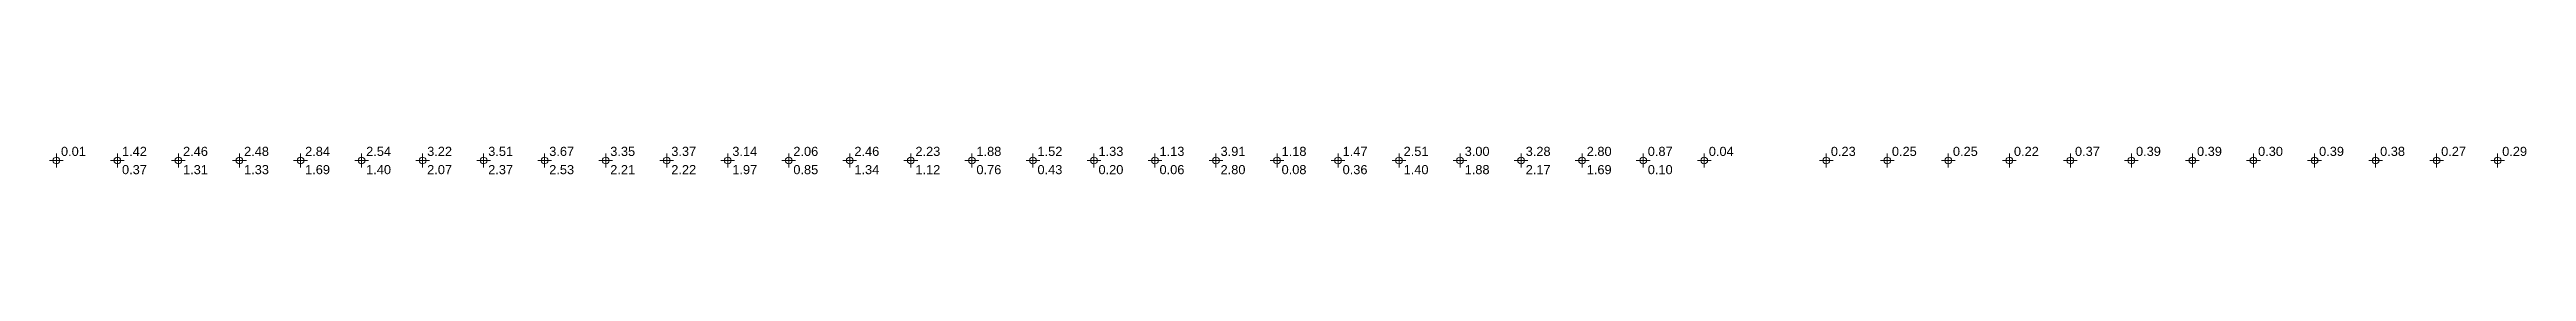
# Model space of a CAD drawing. Extents: x 64444 to 71224, y 9539 to 12461.
# Drawn here: x 64744 to 66774, y 12039 to 12061 of the extents above; entities that cross this region are included whole.
import ezdxf

# ---------------------------------------------------------------- set-up
doc = ezdxf.new("R2010")
doc.units = 0
doc.header["$MEASUREMENT"] = 0
doc.layers.get('0').update_dxf_attribs({"linetype": 'CONTINUOUS'})
doc.layers.add('scalars', color=7, linetype='CONTINUOUS', lineweight=9)
doc.styles.get("Standard").update_dxf_attribs({"font": 'arial.ttf'})

# ---------------------------------------------------------------- blocks, each defined once
blk = doc.blocks.new('SYMBOL')
at = {"color": 0}
for points in [[(-0.75, 0, 0), (0.75, 0, 0)], [(0, -0.75, 0), (0, 0.75, 0)]]:
    blk.add_polyline3d(points, dxfattribs=at)
blk.add_circle((0, 0), 0.375, dxfattribs=at)
for tag, p in [('VAL1', (0.5, 0.5)), ('VAL2', (0.5, -1.5))]:
    blk.add_attdef(tag, p, '', height=1, dxfattribs=at)

msp = doc.modelspace()

# ---------------------------------------------------------------- block references
at = {"layer": 'scalars'}
ref = msp.add_blockref('SYMBOL', (64750, 12050), dxfattribs=dict(at, xscale=7.5, yscale=7.5))
ref.add_attrib('VAL1', '0.01', (64753.75, 12053.75), dxfattribs={"layer": '0', "color": 0, "height": 7.5})
at = {"layer": 'scalars', "xscale": 7.5, "yscale": 7.5}
for p, values in [((64800, 12050), {'VAL2': '0.37', 'VAL1': '1.42'}), ((64850, 12050), {'VAL2': '1.31', 'VAL1': '2.46'}), ((64900, 12050), {'VAL2': '1.33', 'VAL1': '2.48'}), ((64950, 12050), {'VAL2': '1.69', 'VAL1': '2.84'}), ((65000, 12050), {'VAL2': '1.40', 'VAL1': '2.54'}), ((65050, 12050), {'VAL2': '2.07', 'VAL1': '3.22'}), ((65100, 12050), {'VAL2': '2.37', 'VAL1': '3.51'}), ((65150, 12050), {'VAL2': '2.53', 'VAL1': '3.67'}), ((65200, 12050), {'VAL2': '2.21', 'VAL1': '3.35'}), ((65250, 12050), {'VAL2': '2.22', 'VAL1': '3.37'}), ((65300, 12050), {'VAL2': '1.97', 'VAL1': '3.14'}), ((65350, 12050), {'VAL2': '0.85', 'VAL1': '2.06'}), ((65400, 12050), {'VAL2': '1.34', 'VAL1': '2.46'}), ((65450, 12050), {'VAL2': '1.12', 'VAL1': '2.23'}), ((65500, 12050), {'VAL2': '0.76', 'VAL1': '1.88'}), ((65550, 12050), {'VAL2': '0.43', 'VAL1': '1.52'}), ((65600, 12050), {'VAL2': '0.20', 'VAL1': '1.33'}), ((65650, 12050), {'VAL2': '0.06', 'VAL1': '1.13'}), ((65700, 12050), {'VAL2': '2.80', 'VAL1': '3.91'}), ((65750, 12050), {'VAL2': '0.08', 'VAL1': '1.18'}), ((65800, 12050), {'VAL2': '0.36', 'VAL1': '1.47'}), ((65850, 12050), {'VAL2': '1.40', 'VAL1': '2.51'}), ((65900, 12050), {'VAL2': '1.88', 'VAL1': '3.00'}), ((65950, 12050), {'VAL2': '2.17', 'VAL1': '3.28'}), ((66000, 12050), {'VAL2': '1.69', 'VAL1': '2.80'}), ((66050, 12050), {'VAL2': '0.10', 'VAL1': '0.87'})]:
    msp.add_blockref('SYMBOL', p, dxfattribs=at).add_auto_attribs(values)
at = {"layer": 'scalars'}
ref = msp.add_blockref('SYMBOL', (66100, 12050), dxfattribs=dict(at, xscale=7.5, yscale=7.5))
ref.add_attrib('VAL1', '0.04', (66103.75, 12053.75), dxfattribs={"layer": '0', "color": 0, "height": 7.5})
ref = msp.add_blockref('SYMBOL', (66200, 12050), dxfattribs=dict(at, xscale=7.5, yscale=7.5))
ref.add_attrib('VAL1', '0.23', (66203.75, 12053.75), dxfattribs={"layer": '0', "color": 0, "height": 7.5})
ref = msp.add_blockref('SYMBOL', (66250, 12050), dxfattribs=dict(at, xscale=7.5, yscale=7.5))
ref.add_attrib('VAL1', '0.25', (66253.75, 12053.75), dxfattribs={"layer": '0', "color": 0, "height": 7.5})
ref = msp.add_blockref('SYMBOL', (66300, 12050), dxfattribs=dict(at, xscale=7.5, yscale=7.5))
ref.add_attrib('VAL1', '0.25', (66303.75, 12053.75), dxfattribs={"layer": '0', "color": 0, "height": 7.5})
ref = msp.add_blockref('SYMBOL', (66350, 12050), dxfattribs=dict(at, xscale=7.5, yscale=7.5))
ref.add_attrib('VAL1', '0.22', (66353.75, 12053.75), dxfattribs={"layer": '0', "color": 0, "height": 7.5})
ref = msp.add_blockref('SYMBOL', (66400, 12050), dxfattribs=dict(at, xscale=7.5, yscale=7.5))
ref.add_attrib('VAL1', '0.37', (66403.75, 12053.75), dxfattribs={"layer": '0', "color": 0, "height": 7.5})
ref = msp.add_blockref('SYMBOL', (66450, 12050), dxfattribs=dict(at, xscale=7.5, yscale=7.5))
ref.add_attrib('VAL1', '0.39', (66453.75, 12053.75), dxfattribs={"layer": '0', "color": 0, "height": 7.5})
ref = msp.add_blockref('SYMBOL', (66500, 12050), dxfattribs=dict(at, xscale=7.5, yscale=7.5))
ref.add_attrib('VAL1', '0.39', (66503.75, 12053.75), dxfattribs={"layer": '0', "color": 0, "height": 7.5})
ref = msp.add_blockref('SYMBOL', (66550, 12050), dxfattribs=dict(at, xscale=7.5, yscale=7.5))
ref.add_attrib('VAL1', '0.30', (66553.75, 12053.75), dxfattribs={"layer": '0', "color": 0, "height": 7.5})
ref = msp.add_blockref('SYMBOL', (66600, 12050), dxfattribs=dict(at, xscale=7.5, yscale=7.5))
ref.add_attrib('VAL1', '0.39', (66603.75, 12053.75), dxfattribs={"layer": '0', "color": 0, "height": 7.5})
ref = msp.add_blockref('SYMBOL', (66650, 12050), dxfattribs=dict(at, xscale=7.5, yscale=7.5))
ref.add_attrib('VAL1', '0.38', (66653.75, 12053.75), dxfattribs={"layer": '0', "color": 0, "height": 7.5})
ref = msp.add_blockref('SYMBOL', (66700, 12050), dxfattribs=dict(at, xscale=7.5, yscale=7.5))
ref.add_attrib('VAL1', '0.27', (66703.75, 12053.75), dxfattribs={"layer": '0', "color": 0, "height": 7.5})
ref = msp.add_blockref('SYMBOL', (66750, 12050), dxfattribs=dict(at, xscale=7.5, yscale=7.5))
ref.add_attrib('VAL1', '0.29', (66753.75, 12053.75), dxfattribs={"layer": '0', "color": 0, "height": 7.5})

doc.saveas('drawing.dxf')
